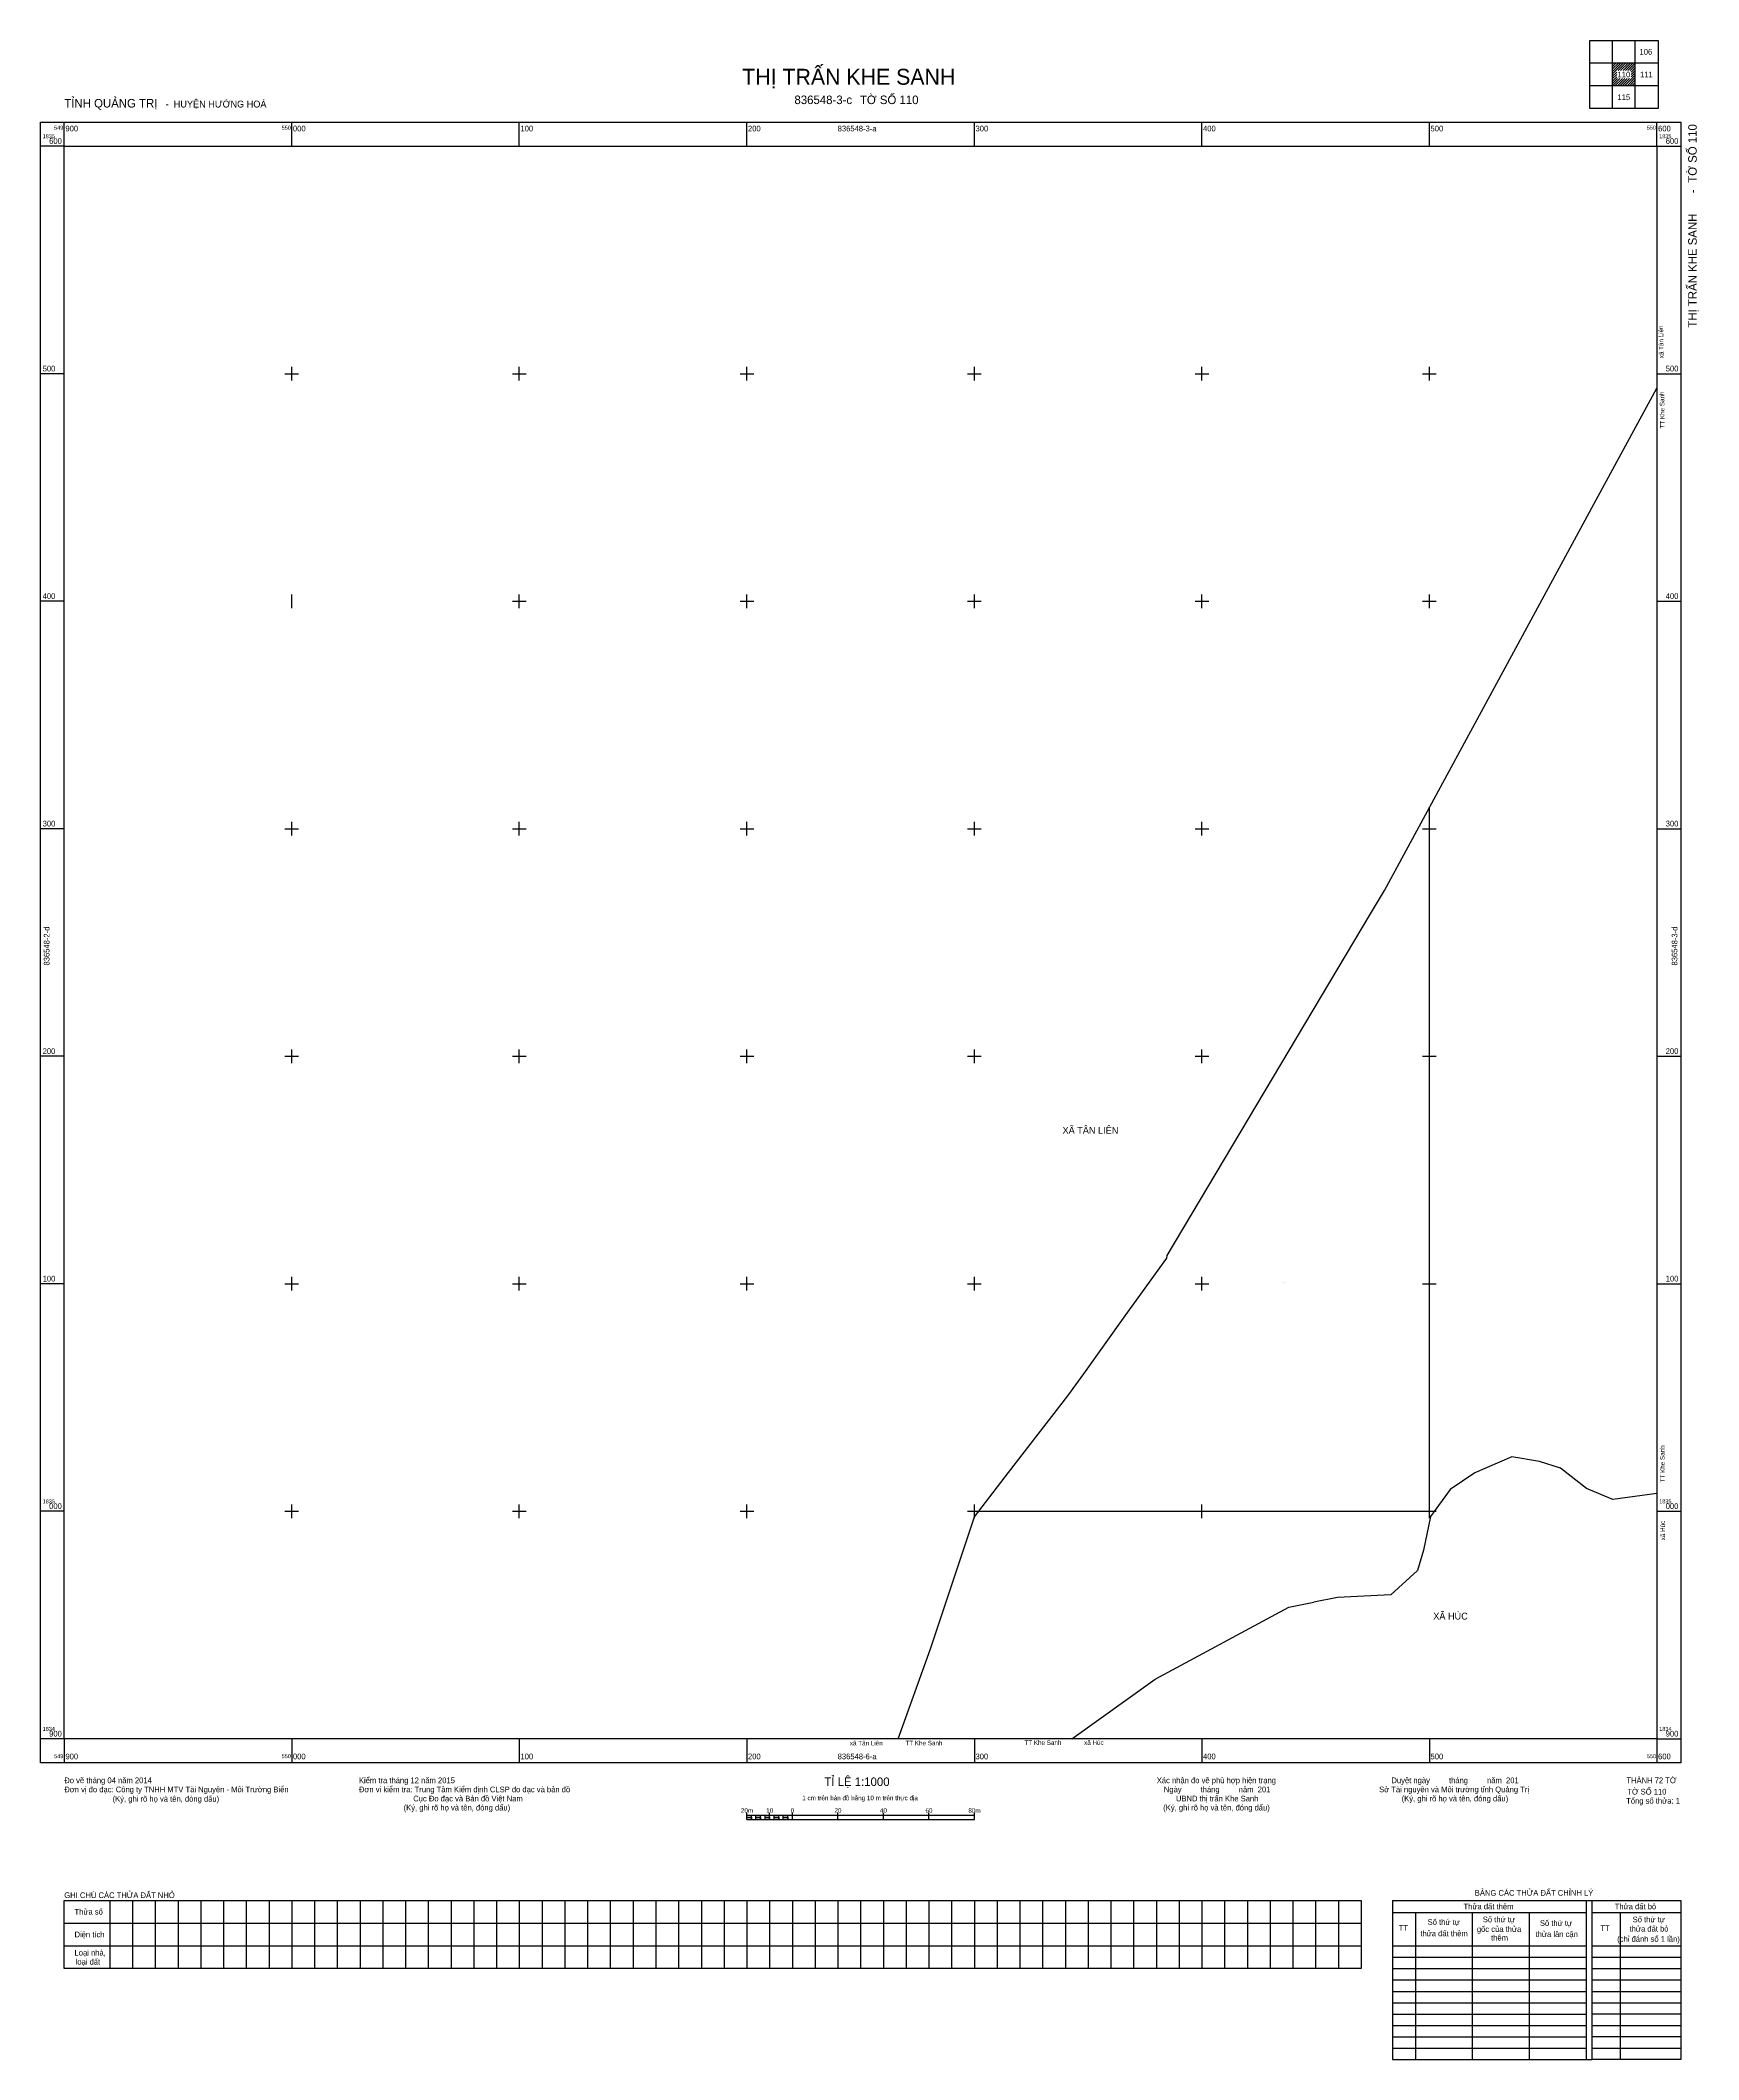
# Model space of a CAD drawing. Extents: x 549890 to 550618, y 1834759 to 1835646.
import ezdxf

# ---------------------------------------------------------------- set-up
doc = ezdxf.new("R2010")
doc.units = 0
for name, color, linetype in [('Level 15', 7, 'Continuous'), ('Level 24', 7, 'Continuous'), ('Level 28', 7, 'Continuous'), ('Level 46', 7, 'Continuous'), ('Level 48', 7, 'Continuous'), ('Level 63', 7, 'Continuous')]:
    doc.layers.add(name, color=color, linetype=linetype)

msp = doc.modelspace()

# ---------------------------------------------------------------- linework, layer by layer
at = {"layer": 'Level 24'}
msp.add_lwpolyline([(550301.91, 1835000), (550500, 1835000), (550500, 1835309.31)], dxfattribs=at)
at = {"layer": 'Level 46'}
msp.add_line((550348.04, 1835060.39), (550366.35, 1835085.84), dxfattribs=at)
for points in [[(550574.24, 1835446.14), (550600, 1835493.62)], [(550474.11, 1835262.59), (550480.2, 1835272.82), (550574.24, 1835446.14)], [(550366.35, 1835085.84), (550384.6, 1835111.21), (550384.8, 1835112.46), (550474.11, 1835262.59)], [(550315.06, 1835017.03), (550341.1, 1835050.75), (550348.04, 1835060.39)], [(550600, 1835007.81), (550580.64, 1835005.21), (550569.06, 1835010.06), (550557.56, 1835019.02), (550548.43, 1835021.9), (550536.2, 1835023.92), (550520.03, 1835016.85), (550509.11, 1835009.6), (550500.49, 1834997.69), (550497.4, 1834982.95), (550494.74, 1834973.92), (550483.07, 1834963.24), (550459.54, 1834962.08), (550449.14, 1834959.99)], [(550266.51, 1834900), (550280.68, 1834939.51), (550300.02, 1834997.55), (550315.06, 1835017.03)], [(550342.9, 1834900), (550379.4, 1834926.25), (550438.22, 1834957.8), (550449.14, 1834959.99)]]:
    msp.add_lwpolyline(points, dxfattribs=at)
at = {"layer": 'Level 63'}
for p, q in [((550580.5, 1835636.06), (550580.94, 1835636.5)), ((550580.5, 1835635), (550582, 1835636.5)), ((550580.5, 1835633.94), (550583.06, 1835636.5)), ((550580.5, 1835632.88), (550584.12, 1835636.5)), ((550580.5, 1835631.82), (550585.18, 1835636.5)), ((550582.99, 1835633.25), (550586.24, 1835636.5)), ((550584.05, 1835633.25), (550587.3, 1835636.5)), ((550585.12, 1835633.25), (550588.37, 1835636.5)), ((550586.18, 1835633.25), (550589.43, 1835636.5)), ((550587.24, 1835633.25), (550590.49, 1835636.5)), ((550588.3, 1835633.25), (550590.5, 1835635.45)), ((550588.66, 1835632.55), (550590.5, 1835634.39)), ((550580.5, 1835630.76), (550582.34, 1835632.6)), ((550580.5, 1835629.7), (550582.34, 1835631.54)), ((550580.5, 1835628.63), (550582.34, 1835630.47)), ((550580.5, 1835627.57), (550582.68, 1835629.75)), ((550580.5, 1835626.51), (550583.74, 1835629.75)), ((550581.55, 1835626.5), (550584.8, 1835629.75)), ((550582.61, 1835626.5), (550585.86, 1835629.75)), ((550583.67, 1835626.5), (550586.92, 1835629.75)), ((550584.73, 1835626.5), (550587.98, 1835629.75)), ((550585.79, 1835626.5), (550590.5, 1835631.21)), ((550586.85, 1835626.5), (550590.5, 1835630.15)), ((550587.91, 1835626.5), (550590.5, 1835629.09)), ((550588.66, 1835631.49), (550590.5, 1835633.33)), ((550588.66, 1835630.43), (550590.5, 1835632.27)), ((550588.97, 1835626.5), (550590.5, 1835628.03)), ((550590.03, 1835626.5), (550590.5, 1835626.97)), ((550483.84, 1834829), (550610.5, 1834829)), ((550483.84, 1834829), (550483.84, 1834759)), ((550568.84, 1834829), (550568.84, 1834759)), ((550571.34, 1834829), (550571.34, 1834759)), ((550610.5, 1834829), (550610.5, 1834759)), ((550483.84, 1834823.63), (550568.84, 1834823.63)), ((550493.84, 1834823.63), (550493.84, 1834759)), ((550518.84, 1834823.63), (550518.84, 1834759)), ((550543.84, 1834823.63), (550543.84, 1834759)), ((550571.34, 1834823.63), (550610.5, 1834823.63)), ((550583.84, 1834823.63), (550583.84, 1834759)), ((550483.84, 1834809), (550568.84, 1834809)), ((550571.34, 1834809), (550610.5, 1834809)), ((550483.84, 1834804), (550568.84, 1834804)), ((550571.34, 1834804), (550610.5, 1834804)), ((550483.84, 1834799), (550568.84, 1834799)), ((550483.84, 1834794), (550568.84, 1834794)), ((550571.34, 1834799), (550610.5, 1834799)), ((550571.34, 1834794), (550610.5, 1834794)), ((550483.84, 1834789), (550568.84, 1834789)), ((550483.84, 1834784), (550568.84, 1834784)), ((550571.34, 1834789), (550610.5, 1834789)), ((550571.34, 1834784), (550610.5, 1834784)), ((550483.84, 1834779), (550568.84, 1834779)), ((550483.84, 1834774), (550568.84, 1834774)), ((550610.5, 1834779), (550571.34, 1834779)), ((550571.34, 1834774), (550610.5, 1834774)), ((550483.84, 1834769), (550568.84, 1834769)), ((550610.5, 1834769), (550571.34, 1834769)), ((550483.84, 1834764), (550568.84, 1834764)), ((550483.84, 1834759), (550568.84, 1834759)), ((550568.84, 1834759), (550571.34, 1834759)), ((550571.34, 1834764), (550610.5, 1834764)), ((550610.5, 1834759), (550571.34, 1834759))]:
    msp.add_line(p, q, dxfattribs=at)
for points in [[(550600.5, 1835616.5), (550570.5, 1835616.5), (550570.5, 1835646.5), (550600.5, 1835646.5)], [(549889.5, 1835610.5), (550610.5, 1835610.5), (550610.5, 1834889.5), (549889.5, 1834889.5)], [(549900, 1835600), (550600, 1835600), (550600, 1834900), (549900, 1834900)], [(550200, 1834864.5), (550200, 1834865.5), (550202, 1834865.5), (550202, 1834864.5)], [(550204, 1834864.5), (550204, 1834865.5), (550206, 1834865.5), (550206, 1834864.5)], [(550208, 1834864.5), (550208, 1834865.5), (550210, 1834865.5), (550210, 1834864.5)], [(550212, 1834864.5), (550212, 1834865.5), (550214, 1834865.5), (550214, 1834864.5)], [(550216, 1834864.5), (550216, 1834865.5), (550218, 1834865.5), (550218, 1834864.5)]]:
    msp.add_lwpolyline(points, close=True, dxfattribs=at)
for points in [[(550580.5, 1835616.5), (550580.5, 1835646.5)], [(550590.5, 1835616.5), (550590.5, 1835646.5)], [(550600.5, 1835636.5), (550570.5, 1835636.5)], [(550600.5, 1835626.5), (550570.5, 1835626.5)], [(549900, 1835600), (549900, 1835610.5)], [(550000, 1835600), (550000, 1835610.5)], [(550100, 1835600), (550100, 1835610.5)], [(550200, 1835600), (550200, 1835610.5)], [(550300, 1835600), (550300, 1835610.5)], [(550400, 1835600), (550400, 1835610.5)], [(550500, 1835600), (550500, 1835610.5)], [(550600, 1835600), (550600, 1835610.5)], [(549900, 1835600), (549889.5, 1835600)], [(550600, 1835600), (550610.5, 1835600)], [(550000, 1835497), (550000, 1835503)], [(550100, 1835497), (550100, 1835503)], [(550200, 1835497), (550200, 1835503)], [(550300, 1835497), (550300, 1835503)], [(550400, 1835497), (550400, 1835503)], [(550500, 1835497), (550500, 1835503)], [(549900, 1835500), (549889.5, 1835500)], [(549997, 1835500), (550003, 1835500)], [(550097, 1835500), (550103, 1835500)], [(550197, 1835500), (550203, 1835500)], [(550297, 1835500), (550303, 1835500)], [(550397, 1835500), (550403, 1835500)], [(550497, 1835500), (550503, 1835500)], [(550600, 1835500), (550610.5, 1835500)], [(549900, 1835400), (549889.5, 1835400)], [(550000, 1835397), (550000, 1835403)], [(550097, 1835400), (550103, 1835400)], [(550100, 1835397), (550100, 1835403)], [(550197, 1835400), (550203, 1835400)], [(550200, 1835397), (550200, 1835403)], [(550297, 1835400), (550303, 1835400)], [(550300, 1835397), (550300, 1835403)], [(550397, 1835400), (550403, 1835400)], [(550400, 1835397), (550400, 1835403)], [(550497, 1835400), (550503, 1835400)], [(550500, 1835397), (550500, 1835403)], [(550600, 1835400), (550610.5, 1835400)], [(549900, 1835300), (549889.5, 1835300)], [(549997, 1835300), (550003, 1835300)], [(550000, 1835297), (550000, 1835303)], [(550097, 1835300), (550103, 1835300)], [(550100, 1835297), (550100, 1835303)], [(550197, 1835300), (550203, 1835300)], [(550200, 1835297), (550200, 1835303)], [(550297, 1835300), (550303, 1835300)], [(550300, 1835297), (550300, 1835303)], [(550397, 1835300), (550403, 1835300)], [(550400, 1835297), (550400, 1835303)], [(550497, 1835300), (550503, 1835300)], [(550500, 1835297), (550500, 1835303)], [(550600, 1835300), (550610.5, 1835300)], [(549900, 1835200), (549889.5, 1835200)], [(549997, 1835200), (550003, 1835200)], [(550000, 1835197), (550000, 1835203)], [(550097, 1835200), (550103, 1835200)], [(550100, 1835197), (550100, 1835203)], [(550197, 1835200), (550203, 1835200)], [(550200, 1835197), (550200, 1835203)], [(550297, 1835200), (550303, 1835200)], [(550300, 1835197), (550300, 1835203)], [(550397, 1835200), (550403, 1835200)], [(550400, 1835197), (550400, 1835203)], [(550497, 1835200), (550503, 1835200)], [(550500, 1835197), (550500, 1835203)], [(550600, 1835200), (550610.5, 1835200)], [(550000, 1835097), (550000, 1835103)], [(550100, 1835097), (550100, 1835103)], [(550200, 1835097), (550200, 1835103)], [(550300, 1835097), (550300, 1835103)], [(550400, 1835097), (550400, 1835103)], [(550500, 1835097), (550500, 1835103)], [(549900, 1835100), (549889.5, 1835100)], [(549997, 1835100), (550003, 1835100)], [(550097, 1835100), (550103, 1835100)], [(550197, 1835100), (550203, 1835100)], [(550297, 1835100), (550303, 1835100)], [(550397, 1835100), (550403, 1835100)], [(550497, 1835100), (550503, 1835100)], [(550600, 1835100), (550610.5, 1835100)], [(549900, 1835000), (549889.5, 1835000)], [(549997, 1835000), (550003, 1835000)], [(550000, 1834997), (550000, 1835003)], [(550097, 1835000), (550103, 1835000)], [(550100, 1834997), (550100, 1835003)], [(550197, 1835000), (550203, 1835000)], [(550200, 1834997), (550200, 1835003)], [(550297, 1835000), (550303, 1835000)], [(550300, 1834997), (550300, 1835003)], [(550397, 1835000), (550403, 1835000)], [(550400, 1834997), (550400, 1835003)], [(550497, 1835000), (550503, 1835000)], [(550500, 1834997), (550500, 1835003)], [(550600, 1835000), (550610.5, 1835000)], [(549900, 1834900), (549889.5, 1834900)], [(549900, 1834900), (549900, 1834889.5)], [(550000, 1834900), (550000, 1834889.5)], [(550100, 1834900), (550100, 1834889.5)], [(550200, 1834900), (550200, 1834889.5)], [(550300, 1834900), (550300, 1834889.5)], [(550400, 1834900), (550400, 1834889.5)], [(550500, 1834900), (550500, 1834889.5)], [(550600, 1834900), (550600, 1834889.5)], [(550600, 1834900), (550610.5, 1834900)], [(550200, 1834864.5), (550200, 1834867.5)], [(550200, 1834866.5), (550300, 1834866.5)], [(550200, 1834864.5), (550300, 1834864.5)], [(550202, 1834864.5), (550202, 1834866.5)], [(550204, 1834864.5), (550204, 1834866.5)], [(550206, 1834864.5), (550206, 1834866.5)], [(550208, 1834864.5), (550208, 1834866.5)], [(550210, 1834864.5), (550210, 1834867.5)], [(550210, 1834864.5), (550210, 1834866.5)], [(550212, 1834864.5), (550212, 1834866.5)], [(550214, 1834864.5), (550214, 1834866.5)], [(550216, 1834864.5), (550216, 1834866.5)], [(550218, 1834864.5), (550218, 1834866.5)], [(550220, 1834864.5), (550220, 1834867.5)], [(550240, 1834864.5), (550240, 1834867.5)], [(550260, 1834864.5), (550260, 1834867.5)], [(550280, 1834864.5), (550280, 1834867.5)], [(550300, 1834864.5), (550300, 1834867.5)], [(550470, 1834799), (549900, 1834799), (549900, 1834829), (550470, 1834829)], [(549920, 1834829), (549920, 1834799)], [(549930, 1834829), (549930, 1834799)], [(549940, 1834829), (549940, 1834799)], [(549950, 1834829), (549950, 1834799)], [(549960, 1834829), (549960, 1834799)], [(549970, 1834829), (549970, 1834799)], [(549980, 1834829), (549980, 1834799)], [(549990, 1834829), (549990, 1834799)], [(550000, 1834829), (550000, 1834799)], [(550010, 1834829), (550010, 1834799)], [(550020, 1834829), (550020, 1834799)], [(550030, 1834829), (550030, 1834799)], [(550040, 1834829), (550040, 1834799)], [(550050, 1834829), (550050, 1834799)], [(550060, 1834829), (550060, 1834799)], [(550070, 1834829), (550070, 1834799)], [(550080, 1834829), (550080, 1834799)], [(550090, 1834829), (550090, 1834799)], [(550100, 1834829), (550100, 1834799)], [(550110, 1834829), (550110, 1834799)], [(550120, 1834829), (550120, 1834799)], [(550130, 1834829), (550130, 1834799)], [(550140, 1834829), (550140, 1834799)], [(550150, 1834829), (550150, 1834799)], [(550160, 1834829), (550160, 1834799)], [(550170, 1834829), (550170, 1834799)], [(550180, 1834829), (550180, 1834799)], [(550190, 1834829), (550190, 1834799)], [(550200, 1834829), (550200, 1834799)], [(550210, 1834829), (550210, 1834799)], [(550220, 1834829), (550220, 1834799)], [(550230, 1834829), (550230, 1834799)], [(550240, 1834829), (550240, 1834799)], [(550250, 1834829), (550250, 1834799)], [(550260, 1834829), (550260, 1834799)], [(550270, 1834829), (550270, 1834799)], [(550280, 1834829), (550280, 1834799)], [(550290, 1834829), (550290, 1834799)], [(550300, 1834829), (550300, 1834799)], [(550310, 1834829), (550310, 1834799)], [(550320, 1834829), (550320, 1834799)], [(550330, 1834829), (550330, 1834799)], [(550340, 1834829), (550340, 1834799)], [(550350, 1834829), (550350, 1834799)], [(550360, 1834829), (550360, 1834799)], [(550370, 1834829), (550370, 1834799)], [(550380, 1834829), (550380, 1834799)], [(550390, 1834829), (550390, 1834799)], [(550400, 1834829), (550400, 1834799)], [(550410, 1834829), (550410, 1834799)], [(550420, 1834829), (550420, 1834799)], [(550430, 1834829), (550430, 1834799)], [(550440, 1834829), (550440, 1834799)], [(550450, 1834829), (550450, 1834799)], [(550460, 1834829), (550460, 1834799)], [(550470, 1834829), (550470, 1834799)], [(549900, 1834819), (550470, 1834819)], [(549900, 1834809), (550470, 1834809)]]:
    msp.add_lwpolyline(points, dxfattribs=at)

# ---------------------------------------------------------------- texts
at = {"layer": 'Level 15'}
for s, p in [('UBND thị trấn quản lý', (550435.8, 1835100.41)), ('Khối 6', (550436.27, 1835100.29)), ('Khối 6', (550436.27, 1835100.17)), ('RST', (550436.35, 1835100.53)), ('1', (550436.45, 1835100.65))]:
    msp.add_text(s, height=0.1, dxfattribs=at).set_placement(p)
at = {"layer": 'Level 28'}
for s, rotation, p in [('TT Khe Sanh                   xã Tân Liên', 90.88263, (550603.41, 1835475.94)), ('xã Húc                      TT Khe Sanh', 90.29162, (550603.57, 1834987.25)), ('xã Tân Liên             TT Khe Sanh', 0.08348, (550245.28, 1834897.09)), ('TT Khe Sanh             xã Húc', 0.08348, (550321.98, 1834897.31))]:
    msp.add_text(s, height=2, rotation=rotation, dxfattribs=at).set_placement(p)
at = {"layer": 'Level 48'}
for s, p in [('XÃ TÂN LIÊN', (550338.76, 1835165.94)), ('XÃ HÚC', (550501.7, 1834952.42))]:
    msp.add_text(s, height=3, dxfattribs=at).set_placement(p)
at = {"layer": 'Level 63'}
for s, height, p in [('THỊ TRẤN KHE SANH', 7, (550198, 1835627)), ('106', 2.5, (550592.36, 1835640.25)), ('110', 2.5, (550582.67, 1835630.25)), ('111', 2.5, (550592.6, 1835630.25)), ('TỈNH QUẢNG TRỊ', 3.75, (549900, 1835617)), ('  -  HUYỆN HƯỚNG HOÁ', 3, (549942.32, 1835617)), ('836548-3-c', 3.75, (550220.91, 1835618.5)), ('TỜ SỐ 110', 3.75, (550249.7, 1835618.5)), ('115', 2.5, (550582.66, 1835620.25)), ('549', 1.75, (549895.54, 1835607.25)), ('900', 2.5, (549900.5, 1835606.5)), ('550', 1.75, (549995.55, 1835607.25)), ('000', 2.5, (550000.5, 1835606.5)), ('100', 2.5, (550100.5, 1835606.5)), ('200', 2.5, (550200.5, 1835606.5)), ('836548-3-a', 2.5, (550239.91, 1835606.5)), ('300', 2.5, (550300.5, 1835606.5)), ('400', 2.5, (550400.5, 1835606.5)), ('500', 2.5, (550500.5, 1835606.5)), ('550', 1.75, (550595.55, 1835607.25)), ('600', 2.5, (550600.5, 1835606.5)), ('1835', 1.75, (549890.5, 1835603.5)), ('600', 2.5, (549893.35, 1835601)), ('1835', 1.75, (550601, 1835603.5)), ('600', 2.5, (550603.85, 1835601)), ('500', 2.5, (549890.5, 1835501)), ('500', 2.5, (550603.85, 1835501)), ('400', 2.5, (549890.5, 1835401)), ('400', 2.5, (550603.85, 1835401)), ('300', 2.5, (549890.5, 1835301)), ('300', 2.5, (550603.85, 1835301)), ('200', 2.5, (549890.5, 1835201)), ('200', 2.5, (550603.85, 1835201)), ('100', 2.5, (549890.5, 1835101)), ('100', 2.5, (550603.85, 1835101)), ('1835', 1.75, (549890.5, 1835003.5)), ('1835', 1.75, (550601, 1835003.5)), ('000', 2.5, (549893.35, 1835001)), ('000', 2.5, (550603.85, 1835001)), ('1834', 1.75, (549890.5, 1834903.5)), ('900', 2.5, (549893.35, 1834901)), ('1834', 1.75, (550601, 1834903.5)), ('900', 2.5, (550603.85, 1834901)), ('549', 1.75, (549895.54, 1834891.5)), ('900', 2.5, (549900.5, 1834891)), ('550', 1.75, (549995.55, 1834891.5)), ('000', 2.5, (550000.5, 1834891)), ('100', 2.5, (550100.5, 1834891)), ('200', 2.5, (550200.5, 1834891)), ('836548-6-a', 2.5, (550239.91, 1834891)), ('300', 2.5, (550300.5, 1834891)), ('400', 2.5, (550400.5, 1834891)), ('500', 2.5, (550500.5, 1834891)), ('550', 1.75, (550595.55, 1834891.5)), ('600', 2.5, (550600.5, 1834891)), ('Đo vẽ tháng 04 năm 2014', 2.5, (549900, 1834880.5)), ('Kiểm tra tháng 12 năm 2015', 2.5, (550029.5, 1834880.5)), ('TỈ LỆ 1:1000', 3.75, (550234.03, 1834879.25)), ('Xác nhận đo vẽ phù hợp hiện trạng', 2.5, (550380.17, 1834880.5)), ('Duyệt ngày         tháng         năm  201', 2.5, (550483.31, 1834880.5)), ('THÀNH 72 TỜ', 2.5, (550586.58, 1834880.5)), ('Đơn vị đo đạc: Công ty TNHH MTV Tài Nguyên - Môi Trường Biển', 2.5, (549900, 1834876.5)), ('(Ký, ghi rõ họ và tên, đóng dấu)', 2.5, (549921.25, 1834872.38)), ('Đơn vi kiểm tra: Trung Tâm Kiểm định CLSP đo đạc và bản đồ', 2.5, (550029.5, 1834876.5)), ('(Ký, ghi rõ họ và tên, đóng dấu)', 2.5, (550049.16, 1834868.5)), ('Cục Đo đạc và Bản đồ Việt Nam', 2.5, (550053.37, 1834872.5)), ('1 cm trên bản đồ bằng 10 m trên thực địa', 2, (550224.36, 1834873)), ('(Ký, ghi rõ họ và tên, đóng dấu)', 2.5, (550383.01, 1834868.5)), ('Ngày         tháng         năm  201', 2.5, (550383.28, 1834876.5)), ('UBND thị trấn Khe Sanh', 2.5, (550388.6, 1834872.5)), ('Sở Tài nguyên và Môi trường tỉnh Quảng Trị', 2.5, (550477.88, 1834876.5)), ('(Ký, ghi rõ họ và tên, đóng dấu)', 2.5, (550487.8, 1834872.5)), ('Tổng số thửa: 1', 2.5, (550586.48, 1834871.5)), ('TỜ SỐ 110', 2.5, (550586.99, 1834875.5)), ('20m', 2, (550197.38, 1834867.5)), ('10', 2, (550208.51, 1834867.5)), ('0', 2, (550219.29, 1834867.5)), ('20', 2, (550238.51, 1834867.5)), ('40', 2, (550258.51, 1834867.5)), ('60', 2, (550278.51, 1834867.5)), ('80m', 2, (550297.38, 1834867.5)), ('GHI CHÚ CÁC THỬA ĐẤT NHỎ', 2.5, (549900, 1834830)), ('Thửa đất thêm', 2.5, (550514.98, 1834825.06)), ('BẢNG CÁC THỬA ĐẤT CHỈNH LÝ', 2.5, (550519.95, 1834831.02)), ('Thửa đất bỏ', 2.5, (550581.44, 1834825.06)), ('Thửa số', 2.5, (549904.5, 1834822.75)), ('TT', 2.5, (550486.54, 1834815.64)), ('Số thứ tự', 2.5, (550499.21, 1834818.22)), ('gốc của thửa', 2.5, (550520.86, 1834815.11)), ('Số thứ tự', 2.5, (550523.47, 1834819.36)), ('Số thứ tự', 2.5, (550548.56, 1834817.76)), ('TT', 2.5, (550575.14, 1834815.52)), ('thửa đất bỏ', 2.5, (550587.96, 1834815.28)), ('Số thứ tự', 2.5, (550589.32, 1834819.36)), ('Diện tích', 2.5, (549904.5, 1834812.75)), ('thửa đất thêm', 2.5, (550496.01, 1834813.2)), ('thêm', 2.5, (550527.11, 1834811.34)), ('thửa lân cận', 2.5, (550546.66, 1834812.9)), ('(chỉ đánh số 1 lần)', 2.5, (550582.53, 1834810.77)), ('Loại nhà,', 2.5, (549904.5, 1834804.75)), ('loại đất', 2.5, (549905, 1834800.75))]:
    msp.add_text(s, height=height, dxfattribs=at).set_placement(p)
for s, height, p in [('TỜ SỐ 110', 3.75, (550617.49, 1835583.92)), (' - ', 3.75, (550617.49, 1835577.92)), ('THỊ TRẤN KHE SANH', 3.75, (550617.49, 1835520.22)), ('836548-2-d', 2.5, (549893.5, 1835239.88)), ('836548-3-d', 2.5, (550609, 1835239.88))]:
    msp.add_text(s, height=height, rotation=90, dxfattribs=at).set_placement(p)

doc.saveas('drawing.dxf')
